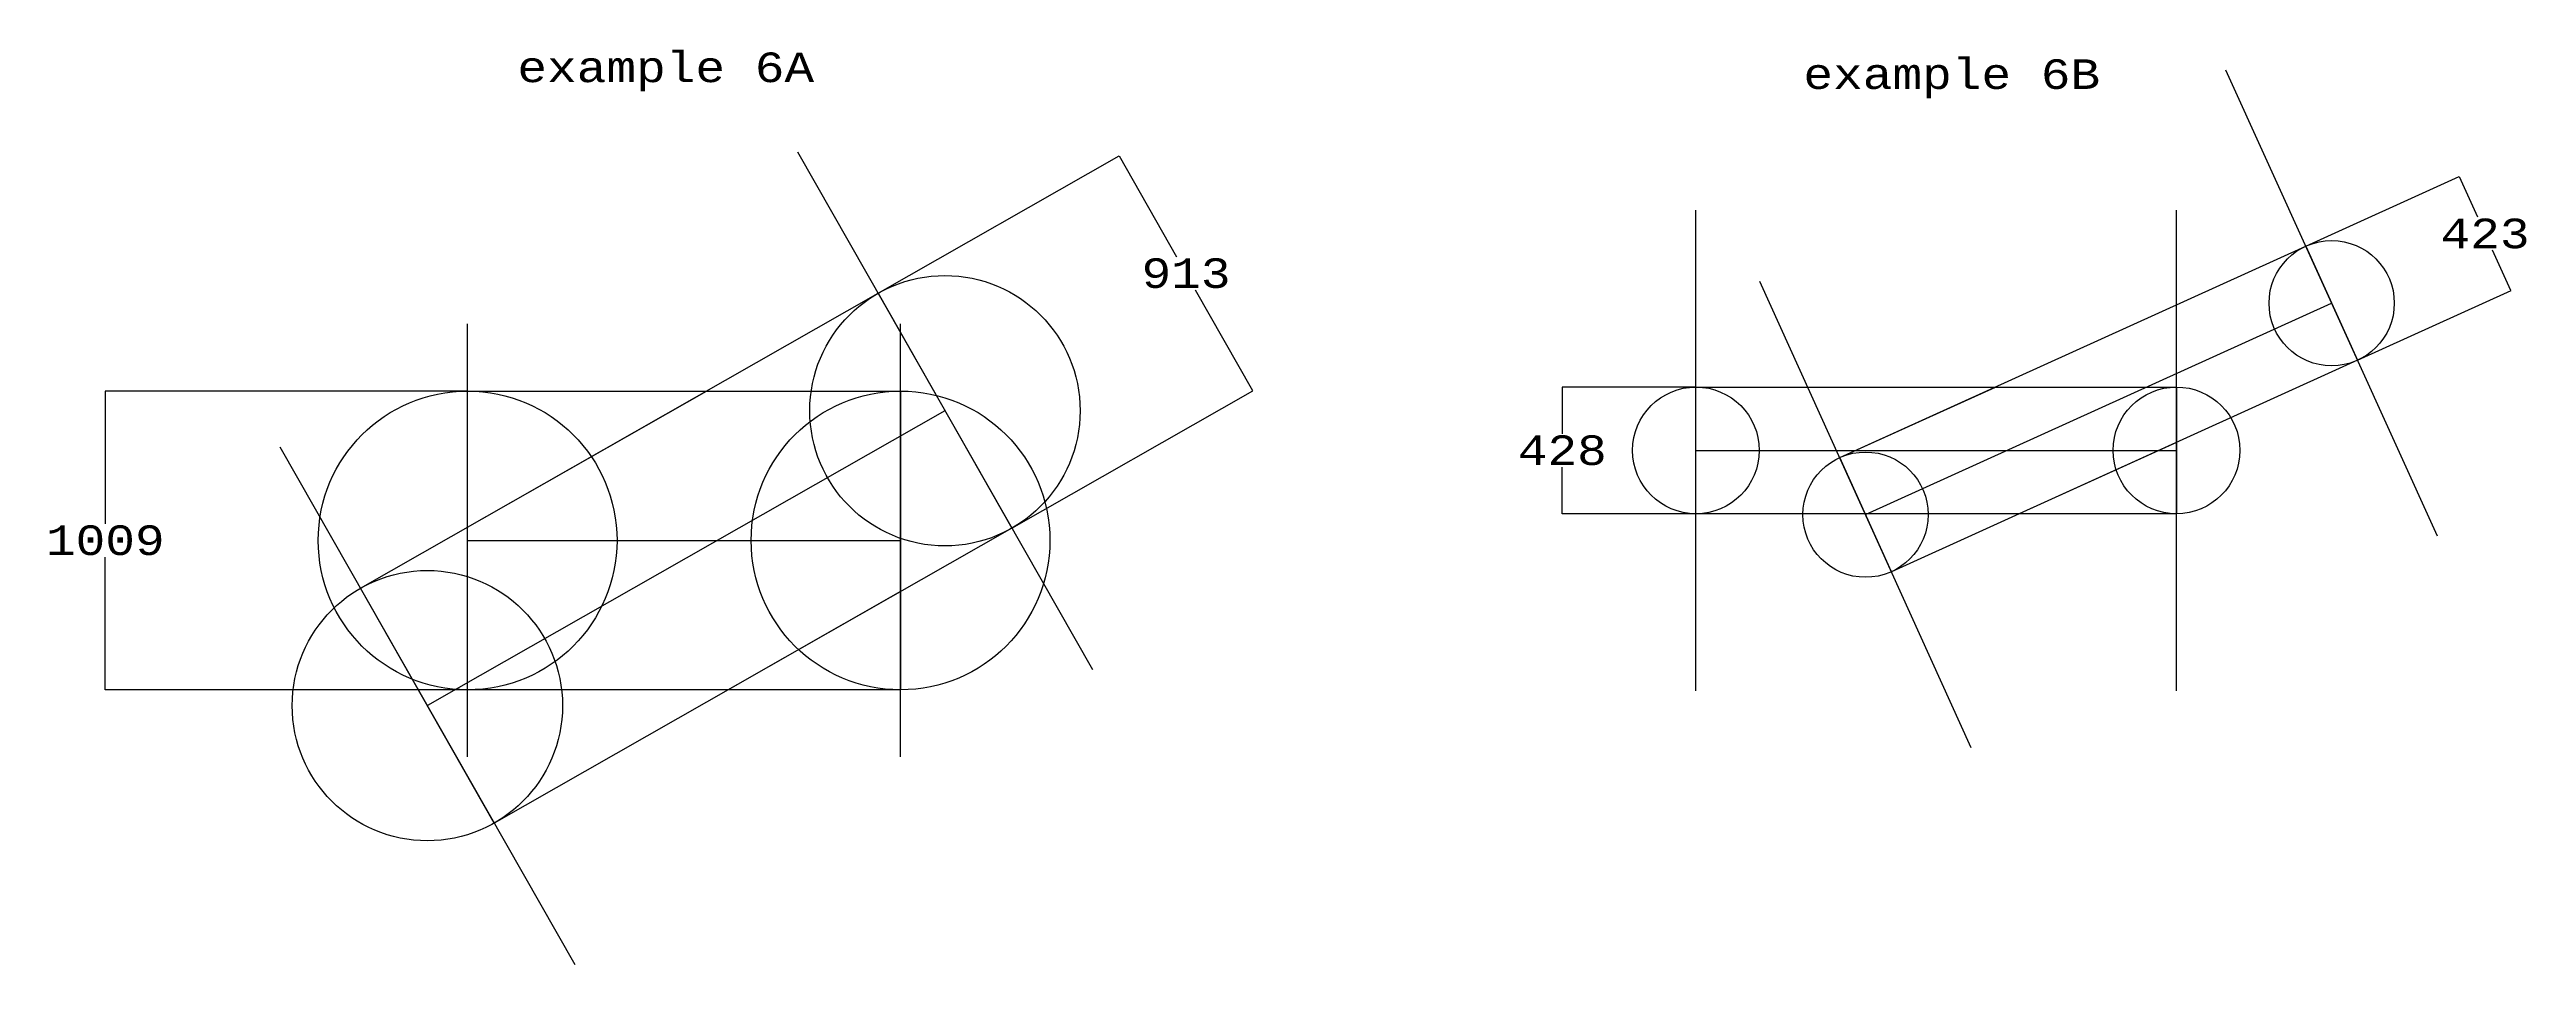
# Model space of a CAD drawing. Header units: centimetres. Extents: x -14200 to 24920, y -12667 to 8144.
# Drawn here: x 11967 to 20332, y 1010 to 4100 of the extents above; entities that cross this region are included whole.
import ezdxf

# ---------------------------------------------------------------- set-up
doc = ezdxf.new("R2010")
doc.units = ezdxf.units.CM
doc.header["$MEASUREMENT"] = 0
for name, color, linetype in [('intersection', 1, 'Continuous'), ('Rectangle', 5, 'Continuous'), ('text', 7, 'Continuous')]:
    doc.layers.add(name, color=color, linetype=linetype)
doc.styles.get("Standard").update_dxf_attribs({"font": 'COUR.TTF', "height": 100})
doc.dimstyles.get("Standard").update_dxf_attribs({"dimtxt": 0.18, "dimasz": 0.18, "dimexe": 0.18, "dimexo": 0.0625, "dimgap": 0.09, "dimtad": 0, "dimtih": 1, "dimtoh": 1, "dimdec": 0, "dimzin": 0, "dimdsep": 46, "dimtxsty": 'Standard', "dimcen": 0.09, "dimadec": 0, "dimazin": 0, "dimtfac": 1, "dimtdec": 0, "dimtofl": 0, "dimtmove": 0, "dimatfit": 3, "dimfxl": 0, "dimtolj": 1, "dimtzin": 0, "dimarcsym": 0})

# ---------------------------------------------------------------- blocks, each defined once
blk = doc.blocks.new('*D110')
at = {"color": 0, "lineweight": -2}
for p, q in [((13378.9, 2946.5), (12155.3, 2946.5)), ((12155.4, 2946.3), (12155.4, 2498.3)), ((12155.4, 1937.7), (12155.4, 2385.7)), ((13378.9, 1937.5), (12155.3, 1937.5))]:
    blk.add_line(p, q, dxfattribs=at)
at = {"color": 0}
for points in [[(12155.4, 2946.3), (12155.5, 2946.3), (12155.4, 2946.5)], [(12155.4, 1937.7), (12155.5, 1937.7), (12155.4, 1937.5)]]:
    blk.add_solid(points, dxfattribs=at)
at = {"color": 0, "insert": (12155.4, 2442), "char_height": 100, "attachment_point": 5}
blk.add_mtext('\\A1;1009', dxfattribs=at)
blk = doc.blocks.new('*D111')
at = {"color": 0, "lineweight": -2}
for p, q in [((14765.1, 3276.7), (15579.2, 3740.6)), ((15579.2, 3740.3), (15773, 3400.2)), ((16031, 2947.4), (15837.2, 3287.6)), ((15217.1, 2483.4), (16031.2, 2947.3))]:
    blk.add_line(p, q, dxfattribs=at)
at = {"color": 0}
for points in [[(15579.2, 3740.4), (15579.2, 3740.3), (15579.1, 3740.5)], [(16031, 2947.4), (16031, 2947.4), (16031.1, 2947.2)]]:
    blk.add_solid(points, dxfattribs=at)
at = {"color": 0, "insert": (15805.1, 3343.9), "char_height": 100, "attachment_point": 5}
blk.add_mtext('\\A1;913', dxfattribs=at)
blk = doc.blocks.new('*D112')
at = {"color": 0, "lineweight": -2}
for p, q in [((19586.7, 3435.6), (20104.9, 3670.7)), ((20104.8, 3670.5), (20166.6, 3534.3)), ((20279.4, 3285.6), (20217.7, 3421.8)), ((19761.4, 3050.4), (20279.7, 3285.5))]:
    blk.add_line(p, q, dxfattribs=at)
at = {"color": 0}
for points in [[(20104.9, 3670.5), (20104.8, 3670.5), (20104.8, 3670.6)], [(20279.5, 3285.6), (20279.4, 3285.6), (20279.5, 3285.4)]]:
    blk.add_solid(points, dxfattribs=at)
at = {"color": 0, "insert": (20192.1, 3478), "char_height": 100, "attachment_point": 5}
blk.add_mtext('\\A1;423', dxfattribs=at)
blk = doc.blocks.new('*D113')
at = {"color": 0, "lineweight": -2}
for p, q in [((17526.9, 2960), (17075.5, 2960)), ((17075.7, 2959.8), (17075.7, 2802.3)), ((17075.7, 2532.2), (17075.7, 2689.7)), ((17526.9, 2532), (17075.5, 2532))]:
    blk.add_line(p, q, dxfattribs=at)
at = {"color": 0}
for points in [[(17075.7, 2959.8), (17075.7, 2959.8), (17075.7, 2960)], [(17075.7, 2532.2), (17075.7, 2532.2), (17075.7, 2532)]]:
    blk.add_solid(points, dxfattribs=at)
at = {"color": 0, "insert": (17075.7, 2746), "char_height": 100, "attachment_point": 5}
blk.add_mtext('\\A1;428', dxfattribs=at)

msp = doc.modelspace()

# ---------------------------------------------------------------- linework, layer by layer
for p, q in [((20031, 2456), (19317, 4030)), ((14493, 3754), (15489, 2006)), ((17527, 1934.5), (17527, 3557.5)), ((19150, 1934.5), (19150, 3557.5)), ((18457, 1742), (17743, 3316)), ((18100, 2529), (19674, 3243)), ((13379, 1711), (13379, 3173)), ((14841, 1711), (14841, 3173)), ((14991, 2880), (13243, 1884)), ((12745, 2758), (13741, 1010)), ((17527, 2746), (19150, 2746)), ((13379, 2442), (14841, 2442))]:
    msp.add_line(p, q)
for centre, radius in [((19674, 3243), 211.5), ((14991, 2880), 456.5), ((13379, 2442), 504.5), ((14841, 2442), 504.5), ((17527, 2746), 214), ((19150, 2746), 214), ((18100, 2529), 211.5), ((13243, 1884), 456.5)]:
    msp.add_circle(centre, radius)
at = {"layer": 'intersection'}
for points in [[(13378.9, 2486.9), (14185.6, 2946.5), (14841, 2946.5), (14841, 2269.1), (14259, 1937.5), (13378.9, 1937.5), (13378.9, 2486.9)], [(18538.2, 2960), (19150, 2960), (19150, 2773.1), (18618.6, 2532), (18098.6, 2532), (18012.6, 2721.6), (18538.2, 2960)]]:
    msp.add_lwpolyline(points, dxfattribs=at)
at = {"layer": 'Rectangle'}
for points in [[(18012.6, 2721.6), (19586.7, 3435.6), (19761.4, 3050.4), (18187.4, 2336.4), (18012.6, 2721.6)], [(13017, 2280.6), (14765.1, 3276.7), (15217.1, 2483.4), (13469, 1487.4), (13017, 2280.6)], [(13378.9, 2946.5), (14841, 2946.5), (14841, 1937.5), (13378.9, 1937.5), (13378.9, 2946.5)], [(17526.9, 2960), (19150, 2960), (19150, 2532), (17527, 2532), (17526.9, 2960)]]:
    msp.add_lwpolyline(points, dxfattribs=at)

# ---------------------------------------------------------------- texts
at = {"layer": 'text'}
for s, p in [('example 6A', (13547, 3989.7)), ('example 6B', (17890, 3966.7))]:
    msp.add_text(s, height=100, dxfattribs=at).set_placement(p)

# ---------------------------------------------------------------- dimensions: what is measured, and where the dimension line sits
for p1, p2, distance, picture, middle in [((15217, 2483.4), (14765, 3276.6), -937, '*D111', (15805.1, 3343.9)), ((19586.6, 3435.6), (19761.4, 3050.4), 569, '*D112', (20192.1, 3478)), ((13379, 2946.5), (13379, 1937.5), -1223.6, '*D110', (12155.4, 2442)), ((17527, 2960), (17527, 2532), -451.3, '*D113', (17075.7, 2746))]:
    dim = msp.add_aligned_dim(p1=p1, p2=p2, distance=distance, dimstyle='Standard')
    dim.commit()
    dim.dimension.update_dxf_attribs({"geometry": picture, "text_midpoint": middle})

doc.saveas('drawing.dxf')
